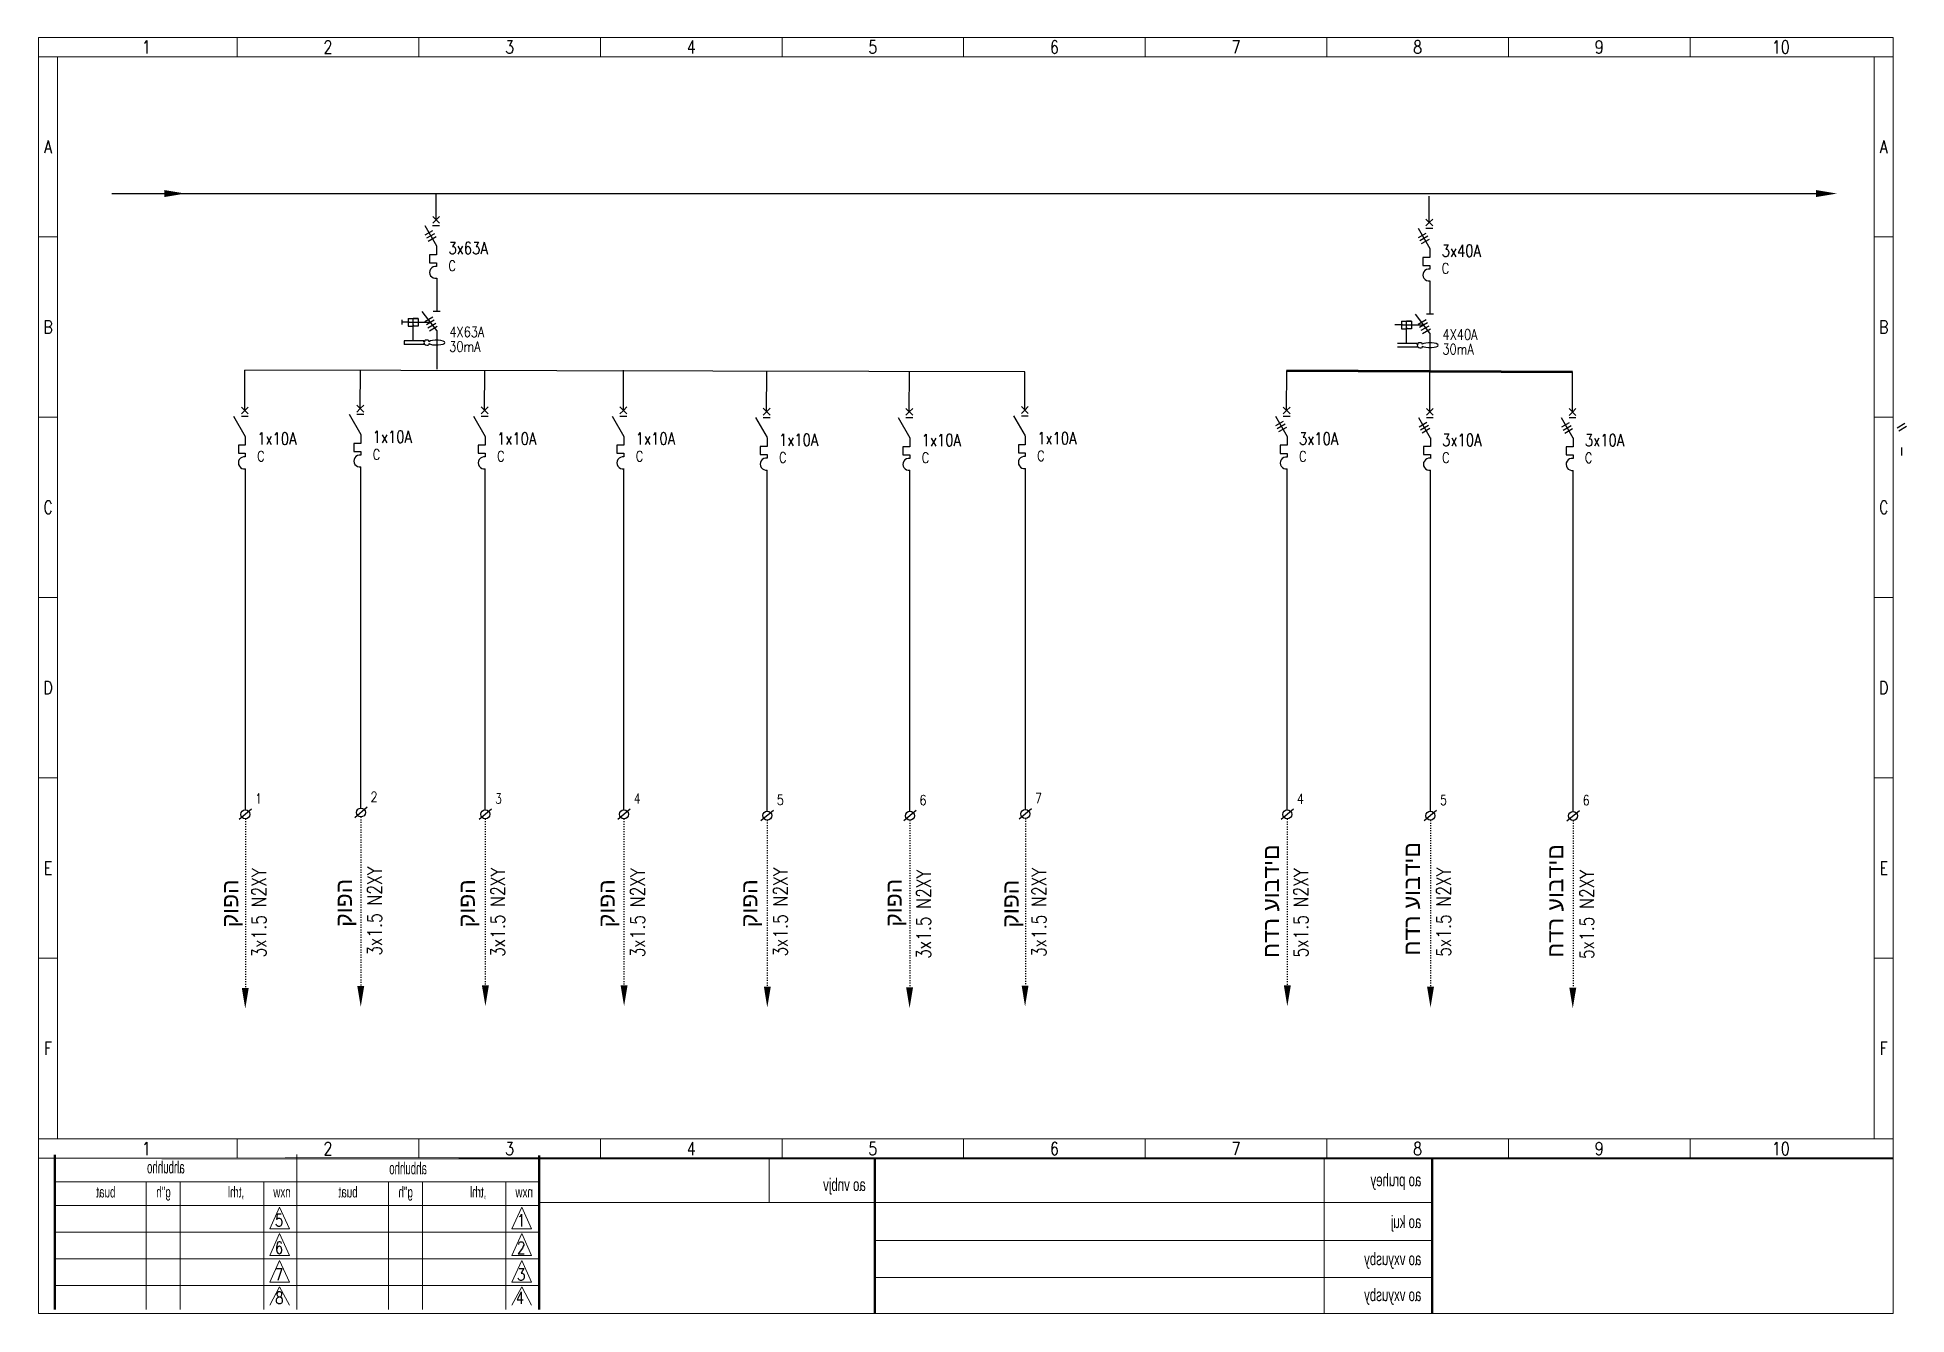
# Model space of a CAD drawing. Header units: millimetres. Extents: x 46170 to 87148, y 12751 to 40933.
# Drawn here: x 74062 to 78553, y 28488 to 31556 of the extents above; entities that cross this region are included whole.
import ezdxf
from ezdxf.enums import TextEntityAlignment as Align

# ---------------------------------------------------------------- set-up
doc = ezdxf.new("R2010")
doc.units = ezdxf.units.MM
doc.linetypes.add('ACAD_ISO03W100', pattern=[30, 12, -18])
doc.layers.add('A3', color=3, linetype='Continuous')
doc.styles.add('ROMANS', font='romans.shx')
doc.styles.get("Standard").update_dxf_attribs({"font": 'arial.ttf'})
doc.styles.add('TECHNO_M', font='techno_m.shx')

msp = doc.modelspace()

# ---------------------------------------------------------------- texts
at = {"color": 7, "lineweight": 13, "style": 'ROMANS', "width": 0.8}
for s, height, p in [('1', 31.1, (74323.4, 31532.6)), ('1', 31.1, (74323.4, 31532.6)), ('1', 31.1, (74323.4, 31532.6)), ('1', 31.1, (74323.4, 31532.6)), ('2', 31.1, (74759.8, 31532.6)), ('2', 31.1, (74759.8, 31532.6)), ('2', 31.1, (74759.8, 31532.6)), ('2', 31.1, (74759.8, 31532.6)), ('3', 31.1, (75196.2, 31532.6)), ('3', 31.1, (75196.2, 31532.6)), ('3', 31.1, (75196.2, 31532.6)), ('3', 31.1, (75196.2, 31532.6)), ('4', 31.1, (75632.6, 31532.6)), ('4', 31.1, (75632.6, 31532.6)), ('4', 31.1, (75632.6, 31532.6)), ('4', 31.1, (75632.6, 31532.6)), ('5', 31.1, (76069, 31532.6)), ('5', 31.1, (76069, 31532.6)), ('5', 31.1, (76069, 31532.6)), ('5', 31.1, (76069, 31532.6)), ('6', 31.1, (76505.4, 31532.6)), ('6', 31.1, (76505.4, 31532.6)), ('7', 31.1, (76941.8, 31532.6)), ('7', 31.1, (76941.8, 31532.6)), ('8', 31.1, (77378.2, 31532.6)), ('8', 31.1, (77378.2, 31532.6)), ('9', 31.1, (77814.6, 31532.6)), ('9', 31.1, (77814.6, 31532.6)), ('10', 31.06, (78251, 31532.6)), ('10', 31.06, (78251, 31532.6)), ('A', 30.7, (74087.2, 31293.2)), ('A', 30.7, (78498.3, 31293.2)), ('B', 30.7, (74087.2, 30860.1)), ('B', 30.7, (78498.3, 30860.1)), ('C', 30.7, (74087.2, 30426.9)), ('C', 30.7, (78498.3, 30426.9)), ('D', 30.7, (74087.2, 29993.8)), ('D', 30.7, (78498.3, 29993.8)), ('E', 30.7, (74087.2, 29560.6)), ('E', 30.7, (78498.3, 29560.6)), ('F', 30.7, (74087.2, 29127.5)), ('F', 30.7, (78498.3, 29127.5)), ('1', 31.1, (74323.4, 28886.6)), ('1', 31.1, (74323.4, 28886.6)), ('1', 31.1, (74323.4, 28886.6)), ('1', 31.1, (74323.4, 28886.6)), ('2', 31.1, (74759.8, 28886.6)), ('2', 31.1, (74759.8, 28886.6)), ('2', 31.1, (74759.8, 28886.6)), ('2', 31.1, (74759.8, 28886.6)), ('3', 31.1, (75196.2, 28886.6)), ('3', 31.1, (75196.2, 28886.6)), ('3', 31.1, (75196.2, 28886.6)), ('3', 31.1, (75196.2, 28886.6)), ('4', 31.1, (75632.6, 28886.6)), ('4', 31.1, (75632.6, 28886.6)), ('4', 31.1, (75632.6, 28886.6)), ('4', 31.1, (75632.6, 28886.6)), ('5', 31.1, (76069, 28886.6)), ('5', 31.1, (76069, 28886.6)), ('5', 31.1, (76069, 28886.6)), ('5', 31.1, (76069, 28886.6)), ('6', 31.1, (76505.4, 28886.6)), ('6', 31.1, (76505.4, 28886.6)), ('7', 31.1, (76941.8, 28886.6)), ('7', 31.1, (76941.8, 28886.6)), ('8', 31.1, (77378.2, 28886.6)), ('8', 31.1, (77378.2, 28886.6)), ('9', 31.1, (77814.6, 28886.6)), ('9', 31.1, (77814.6, 28886.6)), ('10', 31.06, (78251, 28886.6)), ('10', 31.06, (78251, 28886.6))]:
    msp.add_text(s, height=height, dxfattribs=at).set_placement(p, align=Align.MIDDLE)
at = {"color": 7, "lineweight": -2, "style": 'ROMANS', "width": 0.8}
for s, height, p in [('3x63A', 29, (75049.3, 31035.3, -75649.1)), ('3x40A', 29, (77435.9, 31028.9, -75649.1)), ('C', 25, (75049.3, 30994.9, -75649.1)), ('C', 25, (77435.9, 30988.6, -75649.1)), ('4X63A', 25, (75051.5, 30835.9, -75649.1)), ('30mA', 25, (75051.2, 30800.7, -75649.1)), ('30mA', 25, (77437.8, 30794.4, -75649.1)), ('4X40A', 25, (77438.1, 30829.6, -75649.1)), ('1x10A', 29, (74589.7, 30577.6, -75649.1)), ('1x10A', 29, (74867.2, 30582, -75649.1)), ('1x10A', 29, (75166.1, 30577.7, -75649.1)), ('1x10A', 29, (75499.4, 30577.7, -75649.1)), ('1x10A', 29, (75843.6, 30574.6, -75649.1)), ('1x10A', 29, (76186.4, 30574.1, -75649.1)), ('1x10A', 29, (76464, 30578.5, -75649.1)), ('3x10A', 29, (77093.1, 30577.4, -75649.1)), ('3x10A', 29, (77437.2, 30574.3, -75649.1)), ('3x10A', 29, (77780.1, 30573.8, -75649.1)), ('C', 25, (74589.7, 30537.2, -75649.1)), ('C', 25, (74867.2, 30541.6, -75649.1)), ('C', 25, (75166.1, 30537.3, -75649.1)), ('C', 25, (75499.4, 30537.3, -75649.1)), ('C', 25, (75843.6, 30534.2, -75649.1)), ('C', 25, (76186.4, 30533.7, -75649.1)), ('C', 25, (76464, 30538.1, -75649.1)), ('C', 25, (77093.1, 30537, -75649.1)), ('C', 25, (77437.2, 30533.9, -75649.1)), ('C', 25, (77780.1, 30533.4, -75649.1))]:
    msp.add_text(s, height=height, dxfattribs=at).set_placement(p)
at = {"color": 7, "lineweight": 13, "style": 'ROMANS', "width": 0.8}
for s, height, p in [('1', 24, (74584.7, 29715.2, -75649.1)), ('2', 24, (74862.2, 29719.6, -75649.1)), ('3', 24, (75161.1, 29715.3, -75649.1)), ('4', 24, (75494.4, 29715.3, -75649.1)), ('5', 24, (75838.6, 29712.2, -75649.1)), ('6', 24, (76181.4, 29711.7, -75649.1)), ('7', 24, (76459, 29716.1, -75649.1)), ('4', 24, (77088.1, 29715, -75649.1)), ('5', 24, (77432.2, 29711.9, -75649.1)), ('6', 24, (77775.1, 29711.4, -75649.1)), ('5', 29, (74632.4, 28699.7)), ('1', 29, (75214.2, 28699.7)), ('6', 29, (74632.4, 28633.8)), ('2', 29, (75214.2, 28633.8)), ('7', 29, (74632.4, 28569.5)), ('3', 29, (75214.2, 28569.5)), ('8', 29, (74633.2, 28513.6)), ('4', 29, (75211.3, 28513.6))]:
    msp.add_text(s, height=height, dxfattribs=at).set_placement(p)
at = {"color": 7, "lineweight": -2, "style": 'ROMANS', "width": 0.8}
for s, p in [('3x1.5 N2XY', (74611.4, 29345.6, -82790.4)), ('3x1.5 N2XY', (74889, 29350, -82790.4)), ('3x1.5 N2XY', (75185, 29347, -82790.4)), ('3x1.5 N2XY', (75521.2, 29345.9, -82790.4)), ('3x1.5 N2XY', (75864.4, 29347.7, -82790.4)), ('3x1.5 N2XY', (76208.2, 29342.2, -82790.4)), ('3x1.5 N2XY', (76485.7, 29346.6, -82790.4)), ('5x1.5 N2XY', (77114.9, 29345.6, -82790.4)), ('5x1.5 N2XY', (77458, 29347.4, -82790.4)), ('5x1.5 N2XY', (77801.9, 29341.9, -82790.4))]:
    msp.add_text(s, height=34.2, rotation=90, dxfattribs=at).set_placement(p)
at = {"color": 7, "lineweight": 13, "style": 'TECHNO_M', "text_generation_flag": 2}
for s, height, width, p in [('ahbuhho', 29, 0.7, (74415.6, 28827)), ('ahbuhho', 29, 0.7, (74997.5, 28824.8)), ('buat', 25.81, 0.8, (74249.2, 28769.2)), ('g"h', 25.81, 0.8, (74382, 28769.2)), (',trhl', 25.81, 0.8, (74558.7, 28769.2)), ('buat', 25.81, 0.8, (74831.1, 28769.2)), ('g"h', 25.81, 0.8, (74963.9, 28769.2)), (',trhl', 25.81, 0.8, (75140.5, 28769.2)), ('ao vnbjv ', 30, 0.8, (76052, 28784.7)), ('ao pruhey', 30, 0.8, (77387.1, 28796.2)), ('nxw', 25.81, 0.8, (74670.4, 28769.2)), ('nxw', 25.81, 0.8, (75252.3, 28769.2)), ('ao kuj', 30, 0.8, (77387.1, 28695.7)), ('ao vxyusby', 30, 0.8, (77387.1, 28606.5)), ('ao vxyusby', 30, 0.8, (77387.1, 28520.1))]:
    msp.add_text(s, height=height, dxfattribs=dict(at, width=width)).set_placement(p)
at = {"char_height": 39.38, "attachment_point": 1, "rotation": 90}
for s, insert in [('חדר עובדים', (77006, 29344.5)), ('חדר עובדים', (77344.1, 29350.3)), ('חדר עובדים', (77689.2, 29345)), ('קופה', (74504.8, 29418)), ('קופה', (74778.1, 29419.3)), ('קופה', (75073.4, 29418.2)), ('קופה', (75409.6, 29418.2)), ('קופה', (75752.4, 29418.2)), ('קופה', (76099.3, 29419.5)), ('קופה', (76380.2, 29417.3))]:
    msp.add_mtext_dynamic_manual_height_columns(s, width=4250.721, gutter_width=196.9, heights=[0], dxfattribs=dict(at, insert=insert))

# ---------------------------------------------------------------- linework, layer by layer
at = {"color": 7, "linetype": 'ByBlock', "lineweight": 13, "ltscale": 2}
for p, q in [((74064, 28490.6), (74064, 31555.9)), ((74064, 31555.9), (78521.2, 31555.9)), ((74064, 28490.6), (74064, 31555.9)), ((74064, 31555.9), (78521.2, 31555.9)), ((78475.1, 31509.3), (78475.1, 28909.9)), ((74064, 28909.9), (78521.2, 28909.9)), ((74685, 28872.3), (74685, 28499.6)), ((75819.7, 28862.3), (75819.7, 28757.1)), ((77153.7, 28861.1), (77153.7, 28490.6)), ((74323.1, 28806.6), (74323.1, 28499.6)), ((74404.9, 28806.6), (74404.9, 28499.6)), ((74605.7, 28806.6), (74605.7, 28499.6)), ((74905, 28806.6), (74905, 28499.6)), ((74986.8, 28806.6), (74986.8, 28499.6)), ((75187.5, 28806.6), (75187.5, 28499.6))]:
    msp.add_line(p, q, dxfattribs=at)
at = {"color": 7, "linetype": 'ByBlock', "lineweight": 13}
for p, q in [((74541.6, 31555.9), (74541.6, 31509.3)), ((74541.6, 31555.9), (74541.6, 31509.3)), ((74541.6, 31555.9), (74541.6, 31509.3)), ((74541.6, 31555.9), (74541.6, 31509.3)), ((74978, 31555.9), (74978, 31509.3)), ((74978, 31555.9), (74978, 31509.3)), ((74978, 31555.9), (74978, 31509.3)), ((74978, 31555.9), (74978, 31509.3)), ((75414.4, 31555.9), (75414.4, 31509.3)), ((75414.4, 31555.9), (75414.4, 31509.3)), ((75414.4, 31555.9), (75414.4, 31509.3)), ((75414.4, 31555.9), (75414.4, 31509.3)), ((75850.8, 31555.9), (75850.8, 31509.3)), ((75850.8, 31555.9), (75850.8, 31509.3)), ((75850.8, 31555.9), (75850.8, 31509.3)), ((75850.8, 31555.9), (75850.8, 31509.3)), ((76287.2, 31555.9), (76287.2, 31509.3)), ((76287.2, 31555.9), (76287.2, 31509.3)), ((76287.2, 31555.9), (76287.2, 31509.3)), ((76287.2, 31555.9), (76287.2, 31509.3)), ((76723.6, 31555.9), (76723.6, 31509.3)), ((76723.6, 31555.9), (76723.6, 31509.3)), ((77160, 31555.9), (77160, 31509.3)), ((77160, 31555.9), (77160, 31509.3)), ((77596.4, 31555.9), (77596.4, 31509.3)), ((77596.4, 31555.9), (77596.4, 31509.3)), ((78032.8, 31555.9), (78032.8, 31509.3)), ((78032.8, 31555.9), (78032.8, 31509.3)), ((74064, 31509.3), (78521.2, 31509.3)), ((74064, 31076.7), (74110.1, 31076.7)), ((78475.1, 31076.7), (78521.2, 31076.7)), ((74064, 30643.5), (74110.1, 30643.5)), ((78475.1, 30643.5), (78521.2, 30643.5)), ((74064, 30210.4), (74110.1, 30210.4)), ((78475.1, 30210.4), (78521.2, 30210.4)), ((74064, 29777.2), (74110.1, 29777.2)), ((74064, 29777.2), (74110.1, 29777.2)), ((78475.1, 29777.2), (78521.2, 29777.2)), ((74064, 29344), (74110.1, 29344)), ((78475.1, 29344), (78521.2, 29344)), ((74541.6, 28909.9), (74541.6, 28863.3)), ((74541.6, 28909.9), (74541.6, 28863.3)), ((74541.6, 28909.9), (74541.6, 28863.3)), ((74541.6, 28909.9), (74541.6, 28863.3)), ((74978, 28909.9), (74978, 28863.3)), ((74978, 28909.9), (74978, 28863.3)), ((74978, 28909.9), (74978, 28863.3)), ((74978, 28909.9), (74978, 28863.3)), ((75414.4, 28909.9), (75414.4, 28863.3)), ((75414.4, 28909.9), (75414.4, 28863.3)), ((75414.4, 28909.9), (75414.4, 28863.3)), ((75414.4, 28909.9), (75414.4, 28863.3)), ((75850.8, 28909.9), (75850.8, 28863.3)), ((75850.8, 28909.9), (75850.8, 28863.3)), ((75850.8, 28909.9), (75850.8, 28863.3)), ((75850.8, 28909.9), (75850.8, 28863.3)), ((76287.2, 28909.9), (76287.2, 28863.3)), ((76287.2, 28909.9), (76287.2, 28863.3)), ((76287.2, 28909.9), (76287.2, 28863.3)), ((76287.2, 28909.9), (76287.2, 28863.3)), ((76723.6, 28909.9), (76723.6, 28863.3)), ((76723.6, 28909.9), (76723.6, 28863.3)), ((77160, 28909.9), (77160, 28863.3)), ((77160, 28909.9), (77160, 28863.3)), ((77596.4, 28909.9), (77596.4, 28863.3)), ((77596.4, 28909.9), (77596.4, 28863.3)), ((78032.8, 28909.9), (78032.8, 28863.3)), ((78032.8, 28909.9), (78032.8, 28863.3))]:
    msp.add_line(p, q, dxfattribs=at)
at = {"color": 7, "linetype": 'Continuous', "lineweight": 13}
for p, q in [((74110.1, 31509.3), (74110.1, 28909.9)), ((75266.9, 28806.6), (74103.1, 28806.6)), ((74685, 28806.6), (74685, 28806.6)), ((75266.9, 28806.6), (75266.9, 28806.6)), ((75266.9, 28750.2), (74103.1, 28750.2)), ((77413.1, 28757.1), (75266.9, 28757.1)), ((75266.9, 28686.1), (74103.1, 28686.1)), ((75266.9, 28622.1), (74103.1, 28622.1)), ((75266.9, 28558), (74103.1, 28558)), ((74685, 28558), (74685, 28558))]:
    msp.add_line(p, q, dxfattribs=at)
at = {"color": 0, "linetype": 'ByBlock', "ltscale": 2}
for p, q in [((74240.8, 31180.8), (78335.7, 31180.8)), ((75019.6, 31117.5), (75019.6, 31180.8)), ((77406.2, 31111.2), (77406.2, 31174.4)), ((74559.9, 30659.8), (74560.1, 30756.2)), ((76434.4, 30752.4), (74560.1, 30756.2)), ((74837.4, 30664.2), (74837.6, 30756.2)), ((75136.3, 30659.9), (75136.5, 30756.3)), ((75469.6, 30659.9), (75469.8, 30756.3)), ((75813.8, 30656.8), (75814, 30753.2)), ((76156.7, 30656.3), (76156.8, 30752.7)), ((76434.2, 30660.7), (76434.4, 30752.7)), ((77063.3, 30659.6), (77063.5, 30756)), ((77407.5, 30656.5), (77407.6, 30752.9)), ((77750.3, 30656), (77750.5, 30752.4))]:
    msp.add_line(p, q, dxfattribs=at)
at = {"color": 7, "linetype": 'ByBlock', "lineweight": -2}
for p, q in [((74992.6, 31103.8), (75020.7, 31055.1)), ((77379.2, 31097.5), (77407.3, 31048.8)), ((75020.8, 31055), (75020.8, 31033.9)), ((77407.4, 31048.7), (77407.4, 31027.5)), ((75020.8, 31033.9), (75004.1, 31033.9)), ((75004.1, 31033.9), (75004.1, 31014.6)), ((75004.1, 31014.6), (75020.8, 31014.6)), ((77407.4, 31027.5), (77390.7, 31027.5)), ((77390.7, 31027.5), (77390.7, 31008.3)), ((77390.7, 31008.3), (77407.4, 31008.3)), ((74936.9, 30877.3), (74936.9, 30865.8)), ((74955.1, 30871.5), (74936.9, 30871.5)), ((74952.6, 30880.6), (74976.7, 30880.6)), ((74952.6, 30880.6), (74952.6, 30862.5)), ((74952.6, 30862.5), (74964.7, 30862.5)), ((74955.1, 30871.5), (74974.3, 30871.5)), ((74964.7, 30827.2), (74964.7, 30880.6)), ((74976.7, 30880.6), (74964.7, 30880.6)), ((74964.7, 30877.8), (74964.7, 30879.1)), ((74964.7, 30865.2), (74964.7, 30864)), ((74976.7, 30862.5), (74964.7, 30862.5)), ((74974.3, 30871.5), (75005.8, 30871.5)), ((74976.7, 30880.6), (74976.7, 30862.5)), ((75021, 30851.6), (74986.1, 30897.3)), ((77341.7, 30865.2), (77323.5, 30865.2)), ((77339.3, 30874.3), (77363.3, 30874.3)), ((77339.3, 30874.3), (77339.3, 30856.1)), ((77341.7, 30865.2), (77360.9, 30865.2)), ((77351.3, 30820.9), (77351.3, 30874.3)), ((77363.3, 30874.3), (77351.3, 30874.3)), ((77351.3, 30871.5), (77351.3, 30872.8)), ((77351.3, 30858.9), (77351.3, 30857.6)), ((77360.9, 30865.2), (77392.4, 30865.2)), ((77363.3, 30874.3), (77363.3, 30856.1)), ((77407.7, 30845.3), (77372.7, 30891)), ((74990.4, 30827.2), (74942.7, 30827.2)), ((74942.7, 30827.2), (74942.7, 30818.5)), ((74990.4, 30818.5), (74942.7, 30818.5)), ((74990.4, 30824.5), (74990.4, 30827.2)), ((74992.1, 30824.5), (74990.4, 30824.5)), ((74992.1, 30821.2), (74990.4, 30821.2)), ((74990.4, 30821.2), (74990.4, 30818.5)), ((74992.1, 30826.9), (74992.1, 30824.5)), ((74992.1, 30818.7), (74992.1, 30821.2)), ((75002.4, 30825), (75002.4, 30828.1)), ((75002.4, 30820.7), (75002.4, 30817.6)), ((75002.4, 30820.7), (75002.4, 30817.6)), ((77377, 30820.9), (77329.4, 30820.9)), ((77339.3, 30856.1), (77351.3, 30856.1)), ((77363.3, 30856.1), (77351.3, 30856.1)), ((77377, 30818.1), (77377, 30820.9)), ((77378.7, 30818.1), (77377, 30818.1)), ((77378.7, 30814.9), (77377, 30814.9)), ((77377, 30814.9), (77377, 30812.1)), ((77378.7, 30820.6), (77378.7, 30818.1)), ((77378.7, 30812.4), (77378.7, 30814.9)), ((77389, 30818.6), (77389, 30821.7)), ((77389, 30814.4), (77389, 30811.3)), ((77389, 30814.4), (77389, 30811.3)), ((77377, 30812.1), (77329.4, 30812.1)), ((74532.9, 30646.1), (74561, 30597.4)), ((74810.4, 30650.5), (74838.5, 30601.8)), ((75109.3, 30646.2), (75137.4, 30597.5)), ((75442.7, 30646.2), (75470.8, 30597.5)), ((75786.8, 30643.1), (75814.9, 30594.5)), ((76129.7, 30642.7), (76157.8, 30594)), ((76407.2, 30647.1), (76435.3, 30598.4)), ((77036.3, 30645.9), (77064.4, 30597.3)), ((77380.5, 30642.8), (77408.6, 30594.2)), ((77723.3, 30642.4), (77751.5, 30593.7)), ((74561.1, 30597.3), (74561.1, 30576.1)), ((74838.7, 30601.7), (74838.7, 30580.5)), ((75137.6, 30597.4), (75137.6, 30576.3)), ((75470.9, 30597.4), (75470.9, 30576.3)), ((75815, 30594.3), (75815, 30573.2)), ((76157.9, 30593.9), (76157.9, 30572.7)), ((76435.4, 30598.3), (76435.4, 30577.1)), ((77064.6, 30597.1), (77064.6, 30576)), ((77408.7, 30594), (77408.7, 30572.9)), ((77751.6, 30593.6), (77751.6, 30572.4)), ((74561.1, 30576.1), (74544.4, 30576.1)), ((74544.4, 30576.1), (74544.4, 30556.9)), ((74544.4, 30556.9), (74561.1, 30556.9)), ((74838.7, 30580.5), (74821.9, 30580.5)), ((74821.9, 30580.5), (74821.9, 30561.3)), ((74821.9, 30561.3), (74838.7, 30561.3)), ((75137.6, 30576.3), (75120.8, 30576.3)), ((75120.8, 30576.3), (75120.8, 30557)), ((75120.8, 30557), (75137.6, 30557)), ((75470.9, 30576.3), (75454.2, 30576.3)), ((75454.2, 30576.3), (75454.2, 30557)), ((75454.2, 30557), (75470.9, 30557)), ((75815, 30573.2), (75798.3, 30573.2)), ((75798.3, 30573.2), (75798.3, 30553.9)), ((75798.3, 30553.9), (75815, 30553.9)), ((76157.9, 30572.7), (76141.2, 30572.7)), ((76141.2, 30572.7), (76141.2, 30553.5)), ((76141.2, 30553.5), (76157.9, 30553.5)), ((76435.4, 30577.1), (76418.7, 30577.1)), ((76418.7, 30577.1), (76418.7, 30557.9)), ((76418.7, 30557.9), (76435.4, 30557.9)), ((77064.6, 30576), (77047.8, 30576)), ((77047.8, 30576), (77047.8, 30556.7)), ((77047.8, 30556.7), (77064.6, 30556.7)), ((77408.7, 30572.9), (77392, 30572.9)), ((77392, 30572.9), (77392, 30553.6)), ((77392, 30553.6), (77408.7, 30553.6)), ((77751.6, 30572.4), (77734.8, 30572.4)), ((77734.8, 30572.4), (77734.8, 30553.2)), ((77734.8, 30553.2), (77751.6, 30553.2)), ((78541.1, 30570.6), (78541.1, 30551.4))]:
    msp.add_line(p, q, dxfattribs=at)
at = {"lineweight": -2}
for p, q in [((74993.7, 31081.4), (75012.1, 31092.2)), ((74997.2, 31074.2), (75016.2, 31085.2)), ((77380.3, 31075.1), (77398.8, 31085.9)), ((75000.8, 31066.7), (75019.8, 31077.8)), ((77383.8, 31067.8), (77402.8, 31078.9)), ((77387.4, 31060.4), (77406.4, 31071.5)), ((74992.8, 30873.3), (75011.8, 30884.4)), ((74996.3, 30866), (75015.3, 30877.1)), ((75000, 30858.5), (75018.9, 30869.6)), ((75003.6, 30851.1), (75022.5, 30862.2)), ((77379.4, 30866.9), (77398.4, 30878)), ((77383, 30859.6), (77401.9, 30870.7)), ((77386.6, 30852.2), (77405.5, 30863.3)), ((77390.2, 30844.8), (77409.1, 30855.8)), ((77037.5, 30623.5), (77055.9, 30634.3)), ((77041, 30616.3), (77059.9, 30627.4)), ((77044.6, 30608.8), (77063.5, 30619.9)), ((77381.6, 30620.4), (77400, 30631.2)), ((77385.1, 30613.2), (77404.1, 30624.3)), ((77388.7, 30605.7), (77407.7, 30616.8)), ((77724.5, 30620), (77742.9, 30630.8)), ((77728, 30612.7), (77746.9, 30623.8)), ((77731.6, 30605.2), (77750.5, 30616.3)), ((78530.7, 30618.2), (78549.1, 30629)), ((78534.2, 30610.9), (78553.2, 30622))]:
    msp.add_line(p, q, dxfattribs=at)
at = {"color": 7, "linetype": 'Continuous', "lineweight": -2}
for p, q in [((75011.3, 31103.8), (75027.9, 31103.8)), ((75011.4, 31125.7), (75027.8, 31109.3)), ((75019.6, 31117.5), (75011.4, 31109.3)), ((75019.6, 31117.5), (75027.8, 31125.7)), ((77397.9, 31097.5), (77414.5, 31097.5)), ((77398, 31119.4), (77414.4, 31103)), ((77406.2, 31111.2), (77398, 31103)), ((77406.2, 31111.2), (77414.4, 31119.4)), ((75020.8, 31014.6), (75020.8, 31005.7)), ((77407.4, 31008.3), (77407.4, 30999.4)), ((75029.4, 30897.3), (75012.7, 30897.3)), ((77416, 30891), (77399.3, 30891)), ((74551.7, 30668), (74568.1, 30651.6)), ((74559.9, 30659.8), (74551.7, 30651.6)), ((74551.7, 30646.1), (74568.2, 30646.1)), ((74559.9, 30659.8), (74568.1, 30668)), ((74829.2, 30672.4), (74845.6, 30656)), ((74837.4, 30664.2), (74829.2, 30656)), ((74829.2, 30650.5), (74845.7, 30650.5)), ((74837.4, 30664.2), (74845.6, 30672.4)), ((75128.1, 30668.1), (75144.5, 30651.7)), ((75136.3, 30659.9), (75128.1, 30651.7)), ((75128.1, 30646.2), (75144.6, 30646.2)), ((75136.3, 30659.9), (75144.5, 30668.1)), ((75461.4, 30646.2), (75478, 30646.2)), ((75461.5, 30668.1), (75477.8, 30651.7)), ((75469.6, 30659.9), (75461.5, 30651.7)), ((75469.6, 30659.9), (75477.8, 30668.1)), ((75805.6, 30665), (75822, 30648.6)), ((75813.8, 30656.8), (75805.6, 30648.6)), ((75805.6, 30643.1), (75822.1, 30643.1)), ((75813.8, 30656.8), (75822, 30665)), ((76148.4, 30642.7), (76165, 30642.7)), ((76148.5, 30664.5), (76164.9, 30648.1)), ((76156.7, 30656.3), (76148.5, 30648.1)), ((76156.7, 30656.3), (76164.9, 30664.5)), ((76426, 30668.9), (76442.4, 30652.5)), ((76434.2, 30660.7), (76426, 30652.5)), ((76426, 30647.1), (76442.5, 30647.1)), ((76434.2, 30660.7), (76442.4, 30668.9)), ((77055.1, 30667.8), (77071.5, 30651.4)), ((77063.3, 30659.6), (77055.1, 30651.4)), ((77055.1, 30645.9), (77071.6, 30645.9)), ((77063.3, 30659.6), (77071.5, 30667.8)), ((77399.2, 30642.8), (77415.8, 30642.8)), ((77399.3, 30664.7), (77415.7, 30648.3)), ((77407.5, 30656.5), (77399.3, 30648.3)), ((77407.5, 30656.5), (77415.7, 30664.7)), ((77742.1, 30664.2), (77758.5, 30647.8)), ((77750.3, 30656), (77742.1, 30647.8)), ((77742.1, 30642.4), (77758.6, 30642.4)), ((77750.3, 30656), (77758.5, 30664.2)), ((74561.1, 30556.9), (74561.1, 30548)), ((74838.7, 30561.3), (74838.7, 30552.4)), ((75137.6, 30557), (75137.6, 30548.1)), ((75470.9, 30557), (75470.9, 30548.1)), ((75815, 30553.9), (75815, 30545)), ((76157.9, 30553.5), (76157.9, 30544.6)), ((76435.4, 30557.9), (76435.4, 30549)), ((77064.6, 30556.7), (77064.6, 30547.8)), ((77408.7, 30553.6), (77408.7, 30544.7)), ((77751.6, 30553.2), (77751.6, 30544.3))]:
    msp.add_line(p, q, dxfattribs=at)
at = {"linetype": 'ByBlock', "ltscale": 2}
for p, q in [((75021, 30977.3), (75021, 30897.3)), ((77407.7, 30970.9), (77407.7, 30891)), ((75021, 30851.6), (75021, 30758.7)), ((77407.7, 30845.3), (77407.7, 30752.4)), ((74561.4, 29700.3), (74561.4, 30519.5)), ((74838.9, 29704.7), (74838.9, 30523.9)), ((75137.8, 29700.5), (75137.8, 30519.7)), ((75471.1, 29700.5), (75471.1, 30519.7)), ((75815.3, 29697.4), (75815.3, 30516.6)), ((76158.1, 29696.9), (76158.1, 30516.1)), ((76435.7, 29701.3), (76435.7, 30520.5)), ((77064.8, 29700.2), (77064.8, 30519.4)), ((77408.9, 29697.1), (77408.9, 30516.3)), ((77751.8, 29696.6), (77751.8, 30515.8))]:
    msp.add_line(p, q, dxfattribs=at)
at = {"lineweight": 53}
msp.add_line((77063.5, 30756), (77750.5, 30752.4), dxfattribs=at)
at = {"color": 7, "ltscale": 2}
for p, q in [((74576.3, 29702), (74546.4, 29677)), ((74853.9, 29706.4), (74824, 29681.4)), ((75152.8, 29702.1), (75122.9, 29677.2)), ((75486.1, 29702.1), (75456.2, 29677.2)), ((75830.2, 29699), (75800.3, 29674.1)), ((76173.1, 29698.6), (76143.2, 29673.6)), ((76450.6, 29703), (76420.7, 29678)), ((77079.8, 29701.8), (77049.9, 29676.9)), ((77423.9, 29698.7), (77394, 29673.8)), ((77766.8, 29698.3), (77736.9, 29673.3))]:
    msp.add_line(p, q, dxfattribs=at)
at = {"linetype": 'ACAD_ISO03W100', "ltscale": 0.2}
for p, q in [((74561.4, 29678.7), (74561.4, 29273)), ((74838.9, 29683.1), (74838.9, 29277.4)), ((75137.8, 29678.8), (75137.8, 29273.2)), ((75471.1, 29678.8), (75471.1, 29273.2)), ((75815.3, 29675.7), (75815.3, 29270.1)), ((76158.1, 29675.3), (76158.1, 29269.6)), ((76435.7, 29679.7), (76435.7, 29274)), ((77064.8, 29678.5), (77064.8, 29272.9)), ((77408.9, 29675.4), (77408.9, 29269.8)), ((77751.8, 29675), (77751.8, 29269.3))]:
    msp.add_line(p, q, dxfattribs=at)
at = {"color": 7, "lineweight": 13}
for p, q in [((74643.5, 28746.2), (74619.9, 28693.6)), ((74643.5, 28746.2), (74667, 28693.6)), ((75225.4, 28746.2), (75201.8, 28693.6)), ((75225.4, 28746.2), (75248.9, 28693.6)), ((74619.9, 28693.6), (74667, 28693.6)), ((74643.5, 28682.2), (74619.9, 28629.5)), ((74643.5, 28682.2), (74667, 28629.5)), ((75201.8, 28693.6), (75248.9, 28693.6)), ((75225.4, 28682.2), (75201.8, 28629.5)), ((75225.4, 28682.2), (75248.9, 28629.5)), ((74619.9, 28629.5), (74667, 28629.5)), ((74643.5, 28618.1), (74619.9, 28565.5)), ((74643.5, 28618.1), (74667, 28565.5)), ((75201.8, 28629.5), (75248.9, 28629.5)), ((75225.4, 28618.1), (75201.8, 28565.5)), ((75225.4, 28618.1), (75248.9, 28565.5)), ((74619.9, 28565.5), (74667, 28565.5)), ((74643.5, 28554.1), (74619.9, 28510.4)), ((74643.5, 28554.1), (74667, 28510.4)), ((75201.8, 28565.5), (75248.9, 28565.5)), ((75225.4, 28554.1), (75201.8, 28510.4)), ((75225.4, 28554.1), (75248.9, 28510.4))]:
    msp.add_line(p, q, dxfattribs=at)
at = {"color": 7, "lineweight": 13, "ltscale": 2}
for p, q in [((76074.1, 28665.9), (77413.1, 28665.9)), ((76074.1, 28577), (77413.1, 28577))]:
    msp.add_line(p, q, dxfattribs=at)
at = {"color": 7, "linetype": 'ByBlock', "lineweight": 13, "ltscale": 2}
for points in [[(74064, 28490.6), (78521.2, 28490.6), (78521.2, 31555.9), (74064, 31555.9)], [(74064, 31555.9), (78521.2, 31555.9), (78521.2, 28490.6), (74064, 28490.6)], [(74064, 28490.6), (78521.2, 28490.6), (78521.2, 31555.9), (74064, 31555.9)], [(74064, 31555.9), (78521.2, 31555.9), (78521.2, 28490.6), (74064, 28490.6)], [(74064, 28909.9), (78521.2, 28909.9), (78521.2, 28863.3), (74064, 28863.3)]]:
    msp.add_lwpolyline(points, close=True, dxfattribs=at)
at = {"color": 7, "linetype": 'ByBlock', "lineweight": 13, "ltscale": 2, "const_width": 5}
msp.add_lwpolyline([(74064, 28863.3), (78521.2, 28863.3), (78521.2, 28863.3), (74064, 28863.3)], close=True, dxfattribs=at)
at = {"color": 7, "ltscale": 2}
for centre in [(74561.4, 29689.5), (74838.9, 29693.9), (75137.8, 29689.6), (75471.1, 29689.6), (75815.3, 29686.6), (76158.1, 29686.1), (76435.7, 29690.5), (77064.8, 29689.4), (77408.9, 29686.3), (77751.8, 29685.8)]:
    msp.add_circle(centre, 10.8, dxfattribs=at)
at = {"color": 7, "linetype": 'ByBlock', "lineweight": -2}
for centre, radius, start, end in [((75018.5, 30991.5), 14.4, 80.8849, 280.1182), ((77405.1, 30985.1), 14.4, 80.8849, 280.1182), ((74998.2, 30818.3), 10.6, 66.8973, 125.6982), ((74998.2, 30827.3), 10.6, 234.3018, 293.1027), ((77384.9, 30812), 10.6, 66.8973, 125.6982), ((77384.9, 30821), 10.6, 234.3018, 293.1027), ((74558.8, 30533.8), 14.4, 80.8849, 280.1182), ((74836.4, 30538.2), 14.4, 80.8849, 280.1182), ((75135.3, 30533.9), 14.4, 80.8849, 280.1182), ((75468.6, 30533.9), 14.4, 80.8849, 280.1182), ((75812.7, 30530.8), 14.4, 80.8849, 280.1182), ((76155.6, 30530.3), 14.4, 80.8849, 280.1182), ((76433.1, 30534.7), 14.4, 80.8849, 280.1182), ((77062.3, 30533.6), 14.4, 80.8849, 280.1182), ((77406.4, 30530.5), 14.4, 80.8849, 280.1182), ((77749.3, 30530), 14.4, 80.8849, 280.1182)]:
    msp.add_arc(centre, radius, start, end, dxfattribs=at)
for centre in [(75021, 30822.8), (77407.7, 30816.5)]:
    msp.add_ellipse(centre, major_axis=(-20, 0), ratio=0.292341, start_param=0.37335, end_param=5.909835, dxfattribs=at)
at = {"color": 7, "linetype": 'ByBlock', "lineweight": -2, "ltscale": 30}
for points in [[(74366.9, 31189.1), (74416.9, 31180.8), (74366.9, 31172.4)], [(78335.7, 31189.1), (78385.7, 31180.8), (78335.7, 31172.4)], [(74569.4, 29272.6), (74561.1, 29222.6), (74552.7, 29272.6)], [(74846.9, 29277), (74838.6, 29227), (74830.3, 29277)], [(75146.4, 29278.7), (75138.1, 29228.7), (75129.7, 29278.7)], [(75479.7, 29278.7), (75471.4, 29228.7), (75463, 29278.7)], [(75823.8, 29275.6), (75815.5, 29225.6), (75807.2, 29275.6)], [(76165.7, 29273.8), (76157.4, 29223.8), (76149, 29273.8)], [(76443.2, 29278.2), (76434.9, 29228.2), (76426.6, 29278.2)], [(77073.4, 29278.4), (77065.1, 29228.4), (77056.7, 29278.4)], [(77417.5, 29275.3), (77409.2, 29225.3), (77400.9, 29275.3)], [(77759.4, 29273.5), (77751, 29223.5), (77742.7, 29273.5)]]:
    msp.add_solid(points, dxfattribs=at)
at = {"layer": 'A3', "color": 7, "lineweight": 13, "const_width": 5.63}
for points in [[(74103.1, 28499.6), (74103.1, 28872.3)], [(75266.9, 28499.6), (75266.9, 28870.2)], [(76074.1, 28490.6), (76074.1, 28864.8)], [(77413.1, 28490.6), (77413.1, 28862)]]:
    msp.add_lwpolyline(points, dxfattribs=at)

msp.set_redraw_order([(e.dxf.handle, doc.entitydb.next_handle()) for e in msp.query("TEXT MTEXT ATTDEF DIMENSION ARC_DIMENSION")])  # texts and dimensions are drawn at this point

doc.saveas('drawing.dxf')
